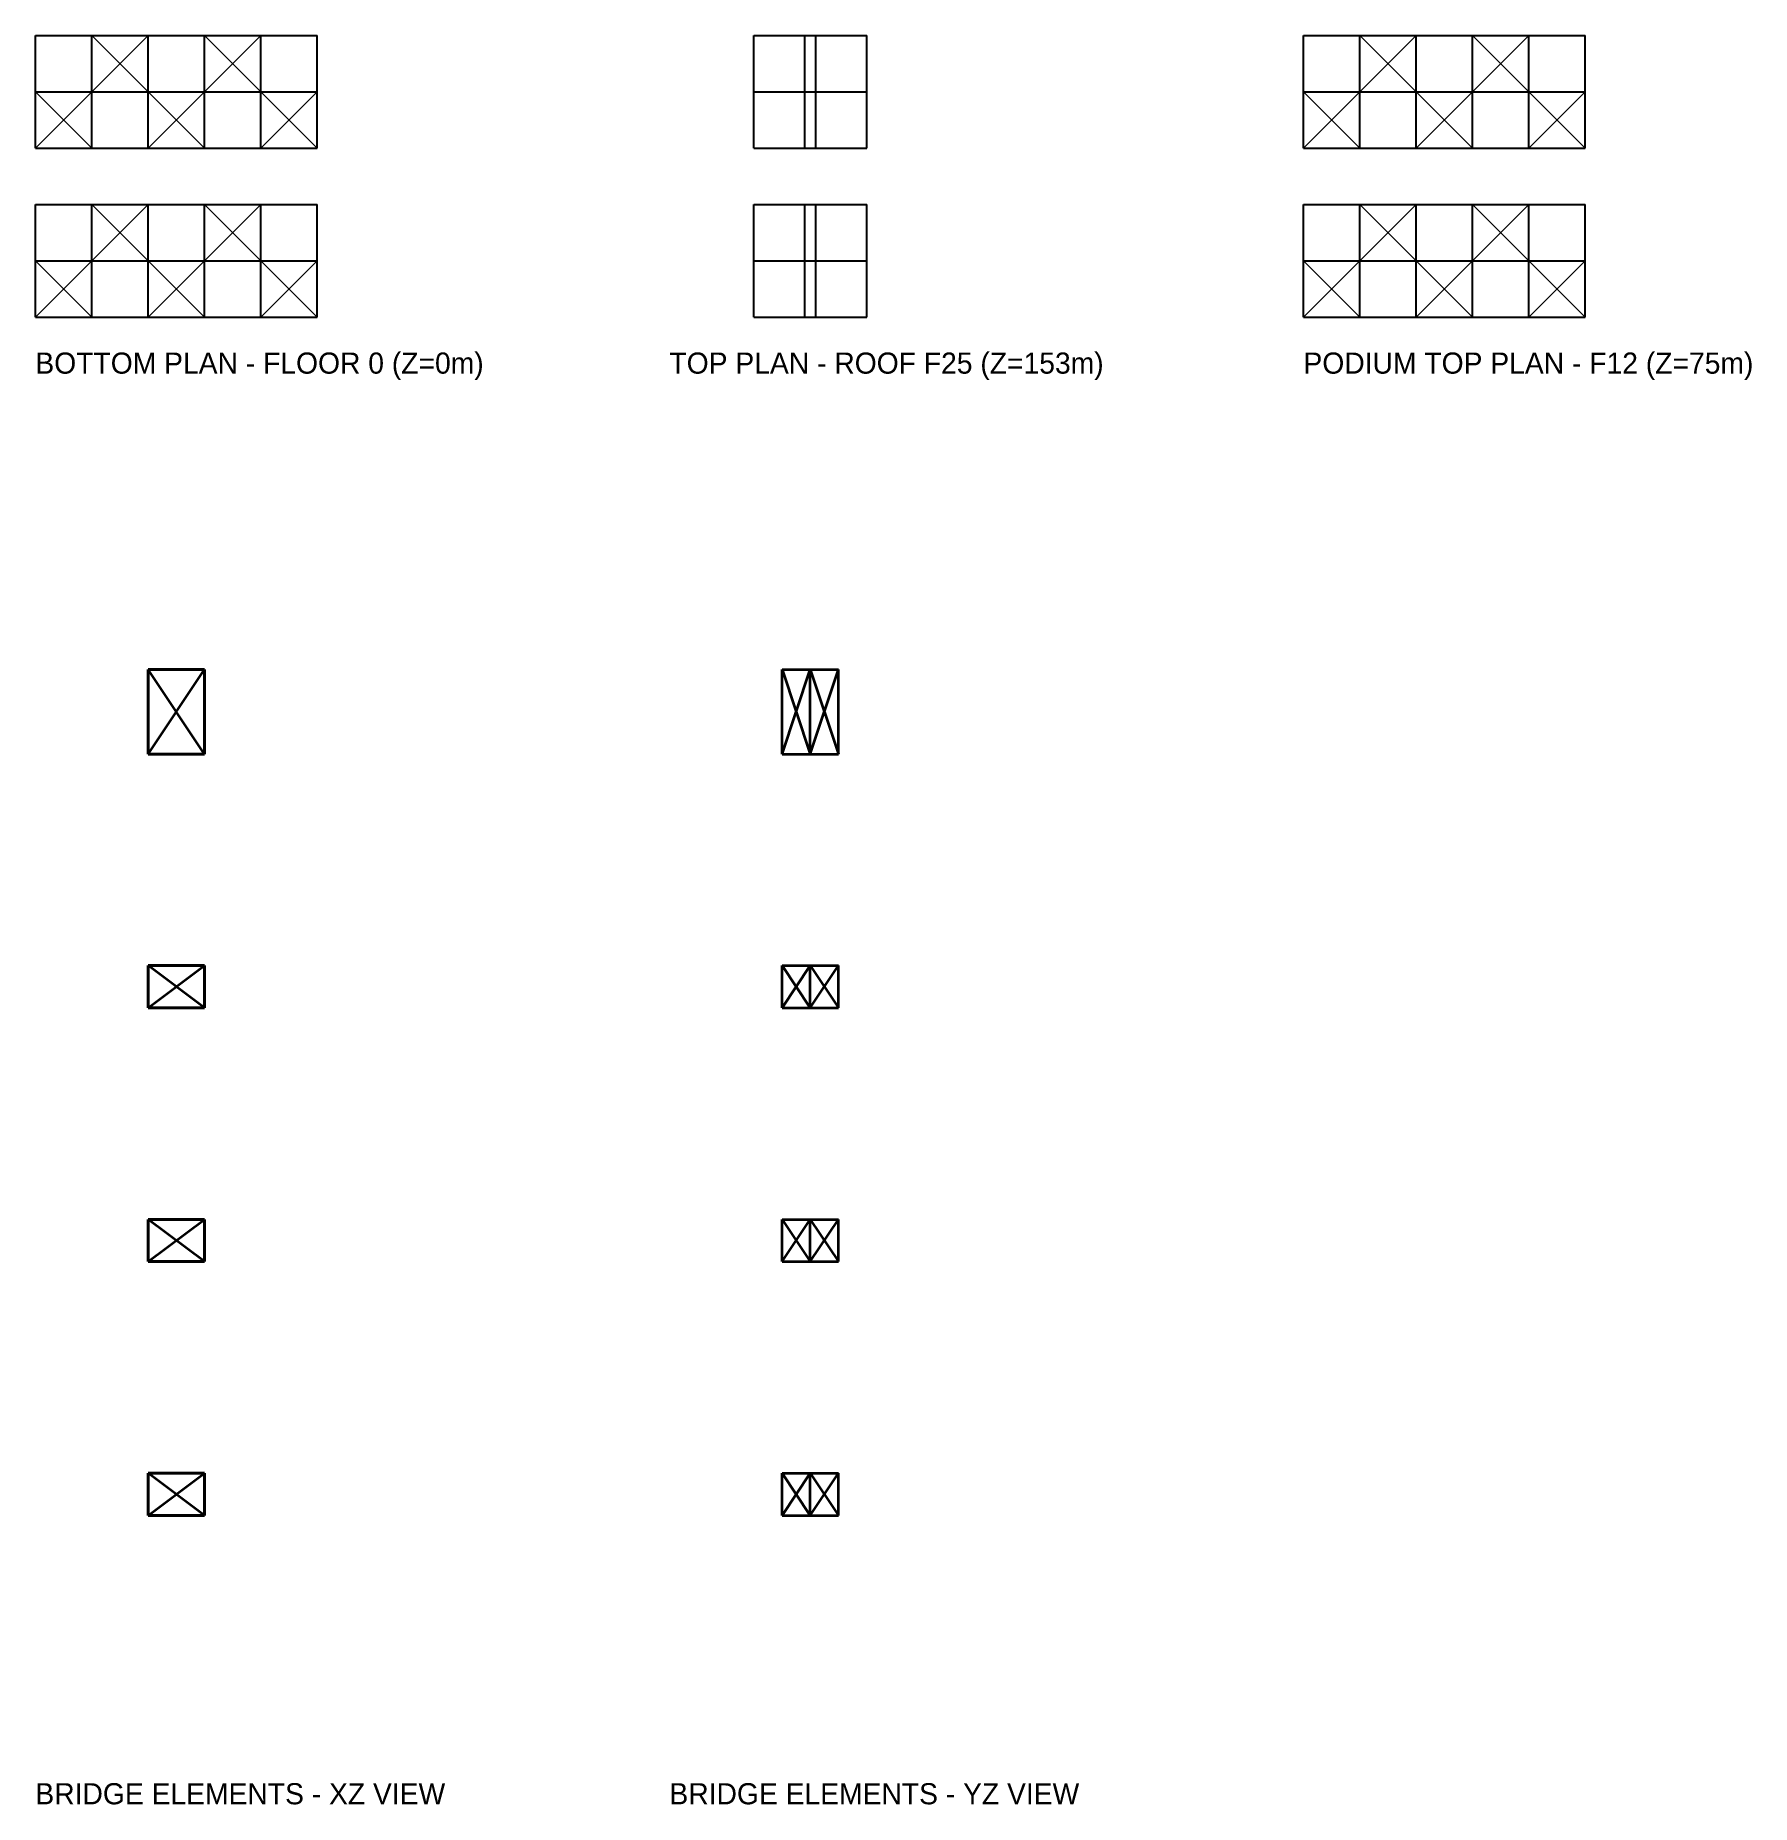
# Model space of a CAD drawing. Header units: metres. Extents: x -300 to 244, y -1173 to 40.
# Drawn here: x 0 to 243.6, y -1173 to -922 of the extents above; entities that cross this region are included whole.
import ezdxf

# ---------------------------------------------------------------- set-up
doc = ezdxf.new("R2010")
doc.units = ezdxf.units.M
for name, color, linetype, lineweight in [('VIEW_BOTTOM', 3, 'Continuous', 25), ('VIEW_BRACE', 1, 'Continuous', 18), ('VIEW_BRIDGE', 6, 'Continuous', 35), ('VIEW_TITLE', 7, 'Continuous', 0), ('VIEW_TOP', 3, 'Continuous', 25)]:
    doc.layers.add(name, color=color, linetype=linetype, lineweight=lineweight)

msp = doc.modelspace()

# ---------------------------------------------------------------- texts
at = {"layer": 'VIEW_TITLE'}
for s, p in [('BOTTOM PLAN - FLOOR 0 (Z=0m)', (0, -970)), ('TOP PLAN - ROOF F25 (Z=153m)', (90, -970)), ('PODIUM TOP PLAN - F12 (Z=75m)', (180, -970)), ('BRIDGE ELEMENTS - XZ VIEW', (0, -1173)), ('BRIDGE ELEMENTS - YZ VIEW', (90, -1173))]:
    msp.add_text(s, height=3, dxfattribs=at).set_placement(p)

# ---------------------------------------------------------------- linework, layer by layer
at = {"layer": 'VIEW_BOTTOM'}
for p, q in [((0, -922), (8, -922)), ((0, -930), (0, -922)), ((8, -922), (16, -922)), ((8, -930), (8, -922)), ((16, -922), (24, -922)), ((16, -930), (16, -922)), ((24, -922), (32, -922)), ((24, -930), (24, -922)), ((32, -922), (40, -922)), ((32, -930), (32, -922)), ((40, -930), (40, -922)), ((0, -930), (8, -930)), ((0, -938), (0, -930)), ((8, -930), (16, -930)), ((8, -938), (8, -930)), ((16, -930), (24, -930)), ((16, -938), (16, -930)), ((24, -930), (32, -930)), ((24, -938), (24, -930)), ((32, -930), (40, -930)), ((32, -938), (32, -930)), ((40, -938), (40, -930)), ((0, -938), (8, -938)), ((8, -938), (16, -938)), ((16, -938), (24, -938)), ((24, -938), (32, -938)), ((32, -938), (40, -938)), ((0, -946), (8, -946)), ((0, -954), (0, -946)), ((8, -946), (16, -946)), ((8, -954), (8, -946)), ((16, -946), (24, -946)), ((16, -954), (16, -946)), ((24, -946), (32, -946)), ((24, -954), (24, -946)), ((32, -946), (40, -946)), ((32, -954), (32, -946)), ((40, -954), (40, -946)), ((0, -954), (8, -954)), ((0, -962), (0, -954)), ((8, -954), (16, -954)), ((8, -962), (8, -954)), ((16, -954), (24, -954)), ((16, -962), (16, -954)), ((24, -954), (32, -954)), ((24, -962), (24, -954)), ((32, -954), (40, -954)), ((32, -962), (32, -954)), ((40, -962), (40, -954)), ((0, -962), (8, -962)), ((8, -962), (16, -962)), ((16, -962), (24, -962)), ((24, -962), (32, -962)), ((32, -962), (40, -962))]:
    msp.add_line(p, q, dxfattribs=at)
at = {"layer": 'VIEW_BRACE'}
for p, q in [((8, -930), (16, -922)), ((16, -930), (8, -922)), ((24, -930), (32, -922)), ((32, -930), (24, -922)), ((188, -930), (196, -922)), ((196, -930), (188, -922)), ((204, -930), (212, -922)), ((212, -930), (204, -922)), ((0, -938), (8, -930)), ((8, -938), (0, -930)), ((16, -938), (24, -930)), ((24, -938), (16, -930)), ((32, -938), (40, -930)), ((40, -938), (32, -930)), ((180, -938), (188, -930)), ((188, -938), (180, -930)), ((196, -938), (204, -930)), ((204, -938), (196, -930)), ((212, -938), (220, -930)), ((220, -938), (212, -930)), ((8, -954), (16, -946)), ((16, -954), (8, -946)), ((24, -954), (32, -946)), ((32, -954), (24, -946)), ((188, -954), (196, -946)), ((196, -954), (188, -946)), ((204, -954), (212, -946)), ((212, -954), (204, -946)), ((0, -962), (8, -954)), ((8, -962), (0, -954)), ((16, -962), (24, -954)), ((24, -962), (16, -954)), ((32, -962), (40, -954)), ((40, -962), (32, -954)), ((180, -962), (188, -954)), ((188, -962), (180, -954)), ((196, -962), (204, -954)), ((204, -962), (196, -954)), ((212, -962), (220, -954)), ((220, -962), (212, -954))]:
    msp.add_line(p, q, dxfattribs=at)
at = {"layer": 'VIEW_BRIDGE'}
for p, q in [((16, -1012), (24, -1012)), ((16, -1012), (24, -1012)), ((16, -1012), (24, -1012)), ((16, -1012), (16, -1012)), ((16, -1012), (16, -1012)), ((16, -1024), (16, -1012)), ((16, -1024), (16, -1012)), ((16, -1024), (16, -1012)), ((16, -1012), (24, -1012)), ((24, -1012), (16, -1012)), ((16, -1012), (24, -1012)), ((24, -1012), (16, -1012)), ((16, -1024), (16, -1012)), ((16, -1012), (16, -1024)), ((16, -1024), (16, -1012)), ((16, -1012), (16, -1024)), ((16, -1024), (24, -1012)), ((24, -1024), (16, -1012)), ((16, -1024), (24, -1012)), ((24, -1024), (16, -1012)), ((16, -1024), (16, -1012)), ((16, -1012), (16, -1024)), ((16, -1024), (16, -1012)), ((16, -1012), (16, -1024)), ((24, -1012), (24, -1012)), ((24, -1012), (24, -1012)), ((24, -1024), (24, -1012)), ((24, -1024), (24, -1012)), ((24, -1024), (24, -1012)), ((24, -1024), (24, -1012)), ((24, -1012), (24, -1024)), ((24, -1024), (24, -1012)), ((24, -1012), (24, -1024)), ((24, -1024), (24, -1012)), ((24, -1012), (24, -1024)), ((24, -1024), (24, -1012)), ((24, -1012), (24, -1024)), ((106, -1012), (106, -1012)), ((106, -1012), (110, -1012)), ((106, -1012), (110, -1012)), ((106, -1024), (106, -1012)), ((106, -1024), (106, -1012)), ((106, -1012), (110, -1012)), ((106, -1012), (110, -1012)), ((106, -1024), (110, -1012)), ((106, -1012), (110, -1024)), ((106, -1024), (110, -1012)), ((106, -1012), (110, -1024)), ((106, -1024), (106, -1012)), ((106, -1024), (106, -1012)), ((106, -1024), (110, -1012)), ((106, -1012), (110, -1024)), ((106, -1024), (110, -1012)), ((106, -1012), (110, -1024)), ((110, -1012), (110, -1012)), ((110, -1012), (114, -1012)), ((110, -1012), (114, -1012)), ((110, -1024), (110, -1012)), ((110, -1024), (110, -1012)), ((110, -1012), (114, -1012)), ((110, -1012), (114, -1012)), ((110, -1024), (114, -1012)), ((110, -1012), (114, -1024)), ((110, -1024), (114, -1012)), ((110, -1012), (114, -1024)), ((110, -1024), (114, -1012)), ((110, -1012), (114, -1024)), ((110, -1024), (114, -1012)), ((110, -1012), (114, -1024)), ((114, -1012), (114, -1012)), ((114, -1024), (114, -1012)), ((114, -1024), (114, -1012)), ((114, -1024), (114, -1012)), ((114, -1024), (114, -1012)), ((16, -1024), (24, -1024)), ((16, -1024), (24, -1024)), ((16, -1024), (24, -1024)), ((16, -1024), (16, -1024)), ((16, -1024), (16, -1024)), ((16, -1024), (24, -1024)), ((24, -1024), (16, -1024)), ((16, -1024), (24, -1024)), ((24, -1024), (16, -1024)), ((24, -1024), (24, -1024)), ((24, -1024), (24, -1024)), ((106, -1024), (106, -1024)), ((106, -1024), (110, -1024)), ((106, -1024), (110, -1024)), ((106, -1024), (110, -1024)), ((106, -1024), (110, -1024)), ((110, -1024), (110, -1024)), ((110, -1024), (114, -1024)), ((110, -1024), (114, -1024)), ((110, -1024), (114, -1024)), ((110, -1024), (114, -1024)), ((114, -1024), (114, -1024)), ((16, -1054), (24, -1054)), ((16, -1054), (24, -1054)), ((16, -1054), (24, -1054)), ((16, -1054), (16, -1054)), ((16, -1054), (16, -1054)), ((16, -1060), (16, -1054)), ((16, -1060), (16, -1054)), ((16, -1060), (16, -1054)), ((16, -1054), (24, -1054)), ((24, -1054), (16, -1054)), ((16, -1054), (24, -1054)), ((24, -1054), (16, -1054)), ((16, -1060), (16, -1054)), ((16, -1054), (16, -1060)), ((16, -1060), (16, -1054)), ((16, -1054), (16, -1060)), ((16, -1060), (24, -1054)), ((24, -1060), (16, -1054)), ((16, -1060), (24, -1054)), ((24, -1060), (16, -1054)), ((16, -1060), (16, -1054)), ((16, -1054), (16, -1060)), ((16, -1060), (16, -1054)), ((16, -1054), (16, -1060)), ((24, -1054), (24, -1054)), ((24, -1054), (24, -1054)), ((24, -1060), (24, -1054)), ((24, -1060), (24, -1054)), ((24, -1060), (24, -1054)), ((24, -1060), (24, -1054)), ((24, -1054), (24, -1060)), ((24, -1060), (24, -1054)), ((24, -1054), (24, -1060)), ((24, -1060), (24, -1054)), ((24, -1054), (24, -1060)), ((24, -1060), (24, -1054)), ((24, -1054), (24, -1060)), ((106, -1054), (106, -1054)), ((106, -1054), (110, -1054)), ((106, -1054), (110, -1054)), ((106, -1060), (106, -1054)), ((106, -1060), (106, -1054)), ((106, -1054), (110, -1054)), ((106, -1054), (110, -1054)), ((106, -1060), (110, -1054)), ((106, -1054), (110, -1060)), ((106, -1060), (110, -1054)), ((106, -1054), (110, -1060)), ((106, -1060), (106, -1054)), ((106, -1060), (106, -1054)), ((106, -1060), (110, -1054)), ((106, -1054), (110, -1060)), ((106, -1060), (110, -1054)), ((106, -1054), (110, -1060)), ((110, -1054), (110, -1054)), ((110, -1054), (114, -1054)), ((110, -1054), (114, -1054)), ((110, -1060), (110, -1054)), ((110, -1060), (110, -1054)), ((110, -1054), (114, -1054)), ((110, -1054), (114, -1054)), ((110, -1060), (114, -1054)), ((110, -1054), (114, -1060)), ((110, -1060), (114, -1054)), ((110, -1054), (114, -1060)), ((110, -1060), (114, -1054)), ((110, -1054), (114, -1060)), ((110, -1060), (114, -1054)), ((110, -1054), (114, -1060)), ((114, -1054), (114, -1054)), ((114, -1060), (114, -1054)), ((114, -1060), (114, -1054)), ((114, -1060), (114, -1054)), ((114, -1060), (114, -1054)), ((16, -1060), (24, -1060)), ((16, -1060), (24, -1060)), ((16, -1060), (24, -1060)), ((16, -1060), (16, -1060)), ((16, -1060), (16, -1060)), ((16, -1060), (24, -1060)), ((24, -1060), (16, -1060)), ((16, -1060), (24, -1060)), ((24, -1060), (16, -1060)), ((24, -1060), (24, -1060)), ((24, -1060), (24, -1060)), ((106, -1060), (106, -1060)), ((106, -1060), (110, -1060)), ((106, -1060), (110, -1060)), ((106, -1060), (110, -1060)), ((106, -1060), (110, -1060)), ((110, -1060), (110, -1060)), ((110, -1060), (114, -1060)), ((110, -1060), (114, -1060)), ((110, -1060), (114, -1060)), ((110, -1060), (114, -1060)), ((114, -1060), (114, -1060)), ((16, -1090), (24, -1090)), ((16, -1090), (24, -1090)), ((16, -1090), (24, -1090)), ((16, -1090), (16, -1090)), ((16, -1090), (16, -1090)), ((16, -1096), (16, -1090)), ((16, -1096), (16, -1090)), ((16, -1096), (16, -1090)), ((16, -1090), (24, -1090)), ((24, -1090), (16, -1090)), ((16, -1090), (24, -1090)), ((24, -1090), (16, -1090)), ((16, -1096), (16, -1090)), ((16, -1090), (16, -1096)), ((16, -1096), (16, -1090)), ((16, -1090), (16, -1096)), ((16, -1096), (24, -1090)), ((24, -1096), (16, -1090)), ((16, -1096), (24, -1090)), ((24, -1096), (16, -1090)), ((16, -1096), (16, -1090)), ((16, -1090), (16, -1096)), ((16, -1096), (16, -1090)), ((16, -1090), (16, -1096)), ((24, -1090), (24, -1090)), ((24, -1090), (24, -1090)), ((24, -1096), (24, -1090)), ((24, -1096), (24, -1090)), ((24, -1096), (24, -1090)), ((24, -1096), (24, -1090)), ((24, -1090), (24, -1096)), ((24, -1096), (24, -1090)), ((24, -1090), (24, -1096)), ((24, -1096), (24, -1090)), ((24, -1090), (24, -1096)), ((24, -1096), (24, -1090)), ((24, -1090), (24, -1096)), ((106, -1090), (106, -1090)), ((106, -1090), (110, -1090)), ((106, -1090), (110, -1090)), ((106, -1096), (106, -1090)), ((106, -1096), (106, -1090)), ((106, -1090), (110, -1090)), ((106, -1090), (110, -1090)), ((106, -1096), (110, -1090)), ((106, -1090), (110, -1096)), ((106, -1096), (110, -1090)), ((106, -1090), (110, -1096)), ((106, -1096), (106, -1090)), ((106, -1096), (106, -1090)), ((106, -1096), (110, -1090)), ((106, -1090), (110, -1096)), ((106, -1096), (110, -1090)), ((106, -1090), (110, -1096)), ((110, -1090), (110, -1090)), ((110, -1090), (114, -1090)), ((110, -1090), (114, -1090)), ((110, -1096), (110, -1090)), ((110, -1096), (110, -1090)), ((110, -1090), (114, -1090)), ((110, -1090), (114, -1090)), ((110, -1096), (114, -1090)), ((110, -1090), (114, -1096)), ((110, -1096), (114, -1090)), ((110, -1090), (114, -1096)), ((110, -1096), (114, -1090)), ((110, -1090), (114, -1096)), ((110, -1096), (114, -1090)), ((110, -1090), (114, -1096)), ((114, -1090), (114, -1090)), ((114, -1096), (114, -1090)), ((114, -1096), (114, -1090)), ((114, -1096), (114, -1090)), ((114, -1096), (114, -1090)), ((16, -1096), (24, -1096)), ((16, -1096), (24, -1096)), ((16, -1096), (24, -1096)), ((16, -1096), (16, -1096)), ((16, -1096), (16, -1096)), ((16, -1096), (24, -1096)), ((24, -1096), (16, -1096)), ((16, -1096), (24, -1096)), ((24, -1096), (16, -1096)), ((24, -1096), (24, -1096)), ((24, -1096), (24, -1096)), ((106, -1096), (106, -1096)), ((106, -1096), (110, -1096)), ((106, -1096), (110, -1096)), ((106, -1096), (110, -1096)), ((106, -1096), (110, -1096)), ((110, -1096), (110, -1096)), ((110, -1096), (114, -1096)), ((110, -1096), (114, -1096)), ((110, -1096), (114, -1096)), ((110, -1096), (114, -1096)), ((114, -1096), (114, -1096)), ((16, -1126), (24, -1126)), ((16, -1126), (24, -1126)), ((16, -1126), (24, -1126)), ((16, -1126), (16, -1126)), ((16, -1126), (16, -1126)), ((16, -1132), (16, -1126)), ((16, -1132), (16, -1126)), ((16, -1132), (16, -1126)), ((16, -1126), (24, -1126)), ((24, -1126), (16, -1126)), ((16, -1126), (24, -1126)), ((24, -1126), (16, -1126)), ((16, -1132), (16, -1126)), ((16, -1126), (16, -1132)), ((16, -1132), (16, -1126)), ((16, -1126), (16, -1132)), ((16, -1132), (24, -1126)), ((24, -1132), (16, -1126)), ((16, -1132), (24, -1126)), ((24, -1132), (16, -1126)), ((16, -1132), (16, -1126)), ((16, -1126), (16, -1132)), ((16, -1132), (16, -1126)), ((16, -1126), (16, -1132)), ((24, -1126), (24, -1126)), ((24, -1126), (24, -1126)), ((24, -1132), (24, -1126)), ((24, -1132), (24, -1126)), ((24, -1132), (24, -1126)), ((24, -1132), (24, -1126)), ((24, -1126), (24, -1132)), ((24, -1132), (24, -1126)), ((24, -1126), (24, -1132)), ((24, -1132), (24, -1126)), ((24, -1126), (24, -1132)), ((24, -1132), (24, -1126)), ((24, -1126), (24, -1132)), ((106, -1126), (106, -1126)), ((106, -1126), (110, -1126)), ((106, -1126), (110, -1126)), ((106, -1132), (106, -1126)), ((106, -1132), (106, -1126)), ((106, -1126), (110, -1126)), ((106, -1126), (110, -1126)), ((106, -1132), (110, -1126)), ((106, -1126), (110, -1132)), ((106, -1132), (110, -1126)), ((106, -1126), (110, -1132)), ((106, -1132), (106, -1126)), ((106, -1132), (106, -1126)), ((106, -1132), (110, -1126)), ((106, -1126), (110, -1132)), ((106, -1132), (110, -1126)), ((106, -1126), (110, -1132)), ((110, -1126), (110, -1126)), ((110, -1126), (114, -1126)), ((110, -1126), (114, -1126)), ((110, -1132), (110, -1126)), ((110, -1132), (110, -1126)), ((110, -1126), (114, -1126)), ((110, -1126), (114, -1126)), ((110, -1132), (114, -1126)), ((110, -1126), (114, -1132)), ((110, -1132), (114, -1126)), ((110, -1126), (114, -1132)), ((110, -1132), (114, -1126)), ((110, -1126), (114, -1132)), ((110, -1132), (114, -1126)), ((110, -1126), (114, -1132)), ((114, -1126), (114, -1126)), ((114, -1132), (114, -1126)), ((114, -1132), (114, -1126)), ((114, -1132), (114, -1126)), ((114, -1132), (114, -1126)), ((16, -1132), (24, -1132)), ((16, -1132), (24, -1132)), ((16, -1132), (24, -1132)), ((16, -1132), (16, -1132)), ((16, -1132), (16, -1132)), ((16, -1132), (24, -1132)), ((24, -1132), (16, -1132)), ((16, -1132), (24, -1132)), ((24, -1132), (16, -1132)), ((24, -1132), (24, -1132)), ((24, -1132), (24, -1132)), ((106, -1132), (106, -1132)), ((106, -1132), (110, -1132)), ((106, -1132), (110, -1132)), ((106, -1132), (110, -1132)), ((106, -1132), (110, -1132)), ((110, -1132), (110, -1132)), ((110, -1132), (114, -1132)), ((110, -1132), (114, -1132)), ((110, -1132), (114, -1132)), ((110, -1132), (114, -1132)), ((114, -1132), (114, -1132))]:
    msp.add_line(p, q, dxfattribs=at)
at = {"layer": 'VIEW_TOP'}
for p, q in [((102, -922), (109.2, -922)), ((102, -930), (102, -922)), ((109.2, -922), (110.8, -922)), ((109.2, -930), (109.2, -922)), ((110.8, -922), (118, -922)), ((110.8, -930), (110.8, -922)), ((118, -930), (118, -922)), ((180, -922), (188, -922)), ((180, -930), (180, -922)), ((188, -922), (196, -922)), ((188, -930), (188, -922)), ((196, -922), (204, -922)), ((196, -930), (196, -922)), ((204, -922), (212, -922)), ((204, -930), (204, -922)), ((212, -922), (220, -922)), ((212, -930), (212, -922)), ((220, -930), (220, -922)), ((102, -930), (109.2, -930)), ((102, -938), (102, -930)), ((109.2, -930), (110.8, -930)), ((109.2, -938), (109.2, -930)), ((110.8, -930), (118, -930)), ((110.8, -938), (110.8, -930)), ((118, -938), (118, -930)), ((180, -930), (188, -930)), ((180, -938), (180, -930)), ((188, -930), (196, -930)), ((188, -938), (188, -930)), ((196, -930), (204, -930)), ((196, -938), (196, -930)), ((204, -930), (212, -930)), ((204, -938), (204, -930)), ((212, -930), (220, -930)), ((212, -938), (212, -930)), ((220, -938), (220, -930)), ((102, -938), (109.2, -938)), ((109.2, -938), (110.8, -938)), ((110.8, -938), (118, -938)), ((180, -938), (188, -938)), ((188, -938), (196, -938)), ((196, -938), (204, -938)), ((204, -938), (212, -938)), ((212, -938), (220, -938)), ((102, -946), (109.2, -946)), ((102, -954), (102, -946)), ((109.2, -946), (110.8, -946)), ((109.2, -954), (109.2, -946)), ((110.8, -946), (118, -946)), ((110.8, -954), (110.8, -946)), ((118, -954), (118, -946)), ((180, -946), (188, -946)), ((180, -954), (180, -946)), ((188, -946), (196, -946)), ((188, -954), (188, -946)), ((196, -946), (204, -946)), ((196, -954), (196, -946)), ((204, -946), (212, -946)), ((204, -954), (204, -946)), ((212, -946), (220, -946)), ((212, -954), (212, -946)), ((220, -954), (220, -946)), ((102, -954), (109.2, -954)), ((102, -962), (102, -954)), ((109.2, -954), (110.8, -954)), ((109.2, -962), (109.2, -954)), ((110.8, -954), (118, -954)), ((110.8, -962), (110.8, -954)), ((118, -962), (118, -954)), ((180, -954), (188, -954)), ((180, -962), (180, -954)), ((188, -954), (196, -954)), ((188, -962), (188, -954)), ((196, -954), (204, -954)), ((196, -962), (196, -954)), ((204, -954), (212, -954)), ((204, -962), (204, -954)), ((212, -954), (220, -954)), ((212, -962), (212, -954)), ((220, -962), (220, -954)), ((102, -962), (109.2, -962)), ((109.2, -962), (110.8, -962)), ((110.8, -962), (118, -962)), ((180, -962), (188, -962)), ((188, -962), (196, -962)), ((196, -962), (204, -962)), ((204, -962), (212, -962)), ((212, -962), (220, -962))]:
    msp.add_line(p, q, dxfattribs=at)

msp.set_redraw_order([(e.dxf.handle, doc.entitydb.next_handle()) for e in msp.query("TEXT MTEXT ATTDEF DIMENSION ARC_DIMENSION")])  # texts and dimensions are drawn at this point

doc.saveas('drawing.dxf')
